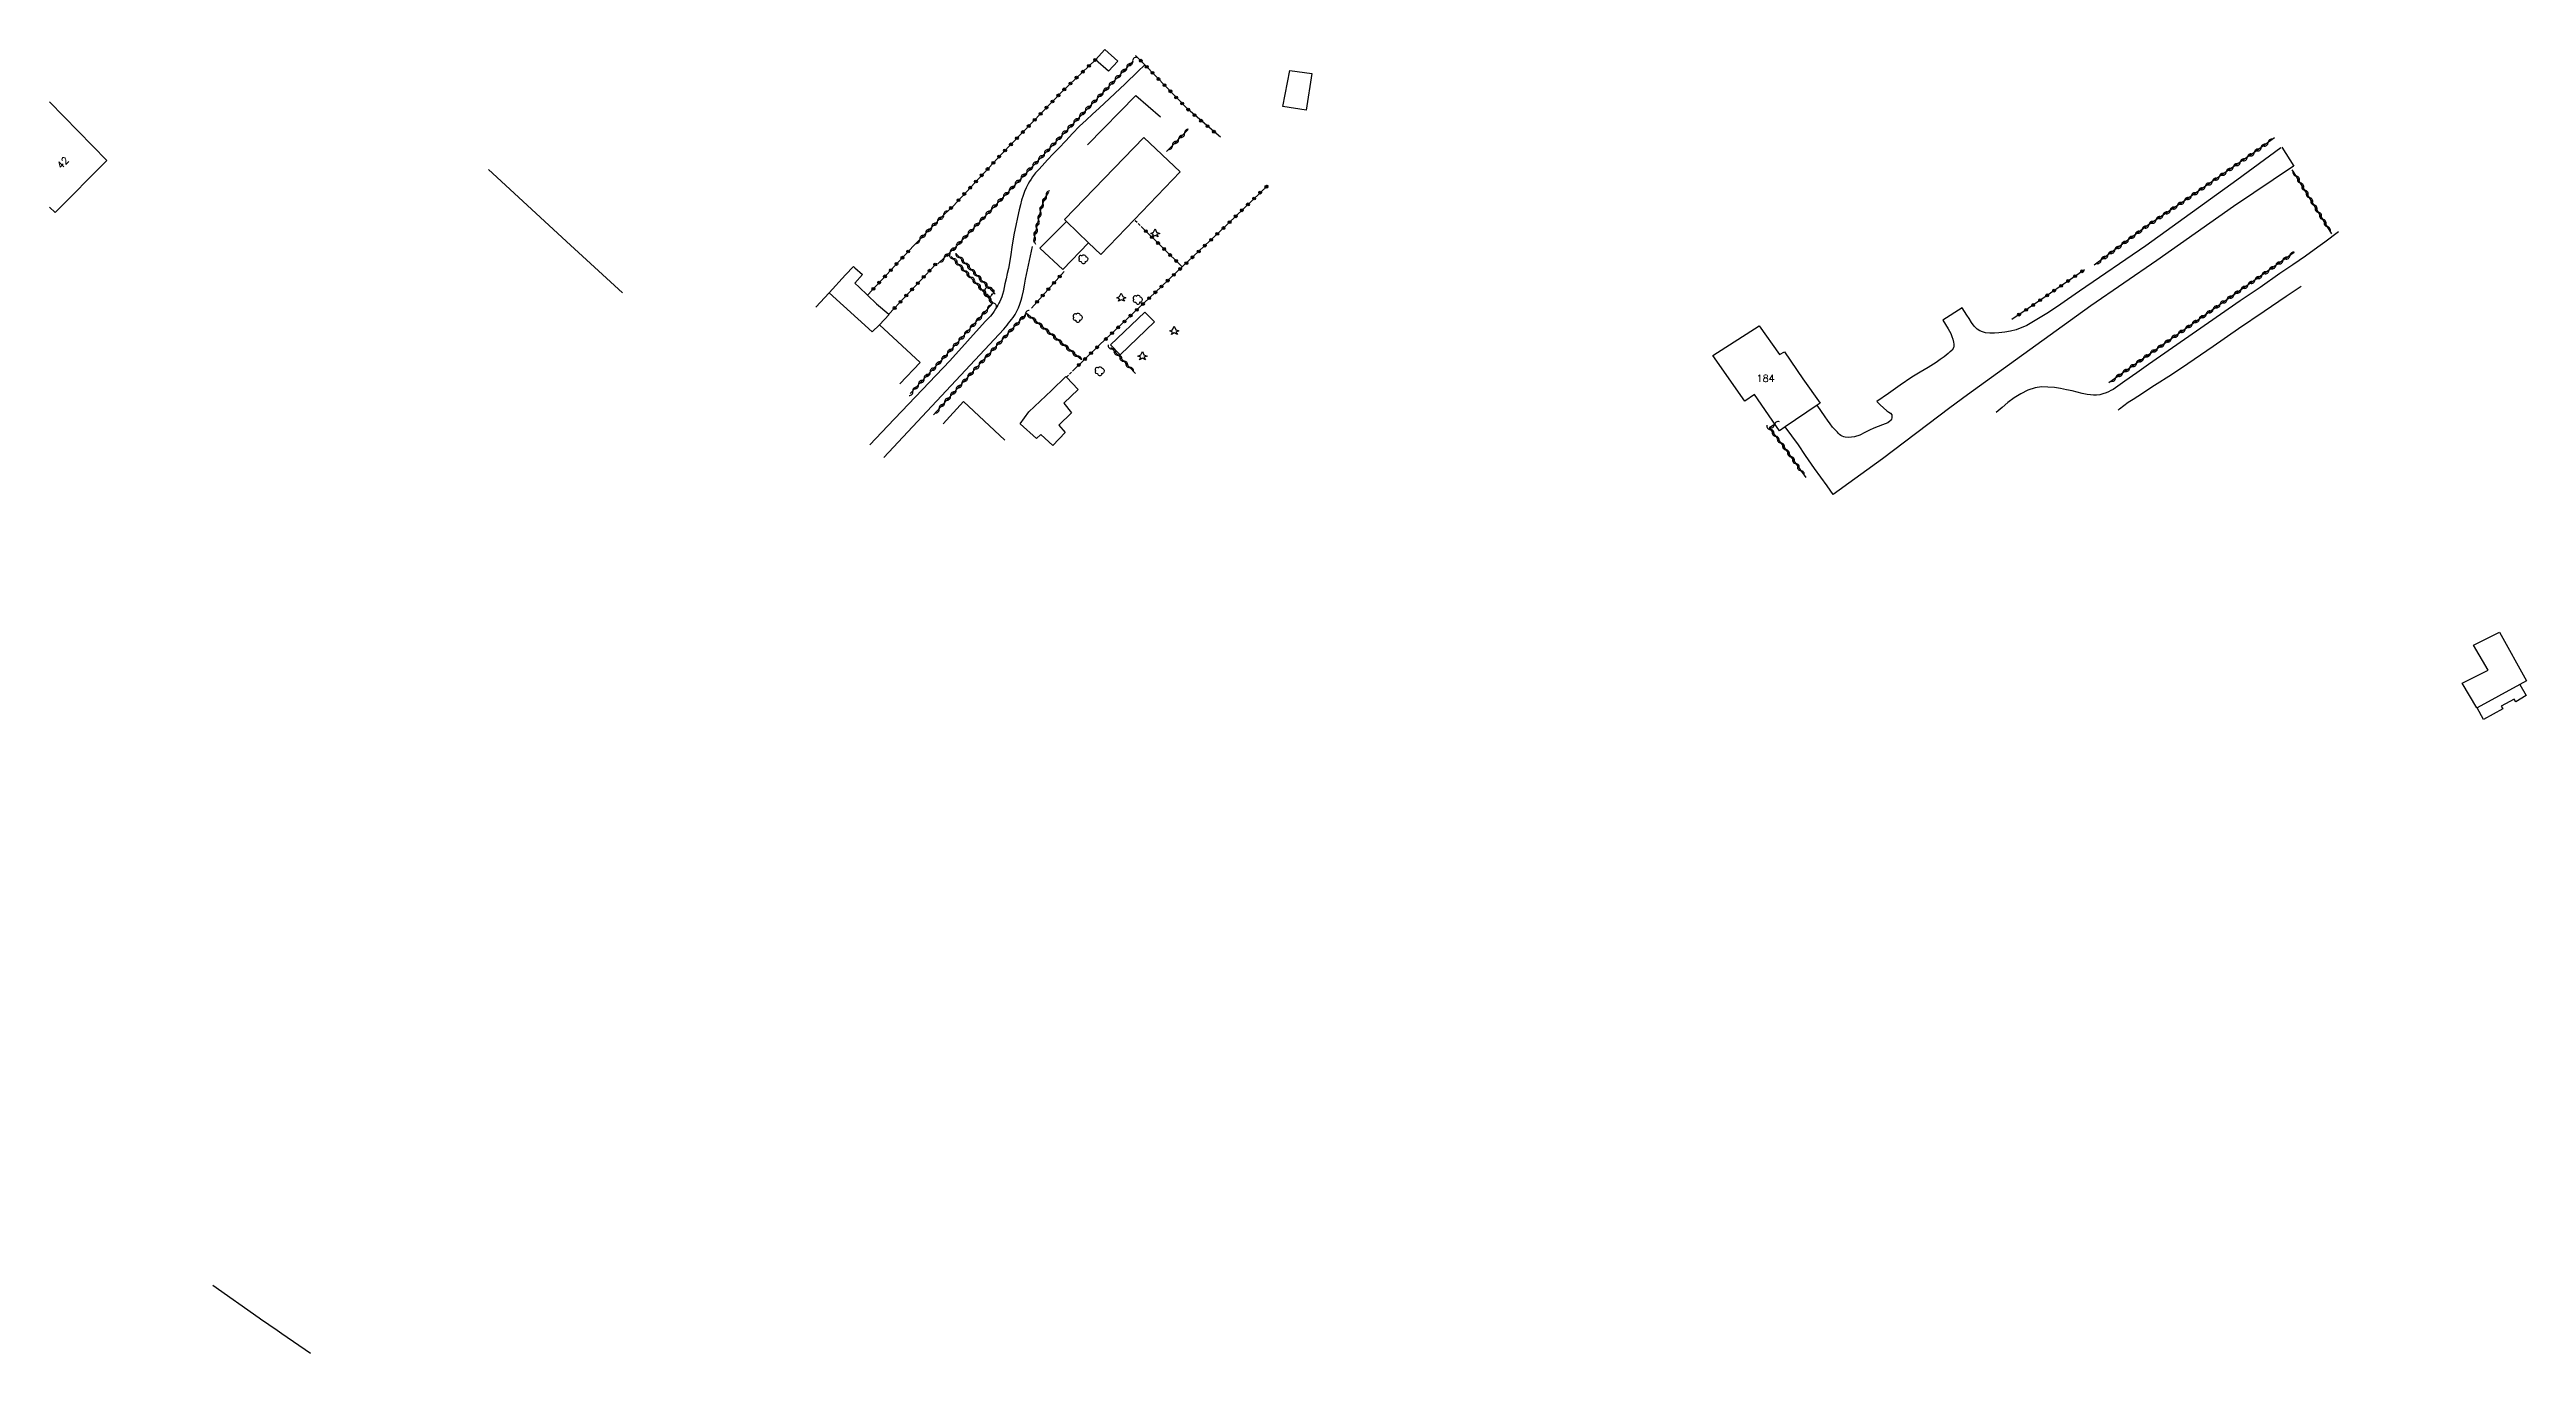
# Model space of a CAD drawing. Header units: millimetres. Extents: x 79000 to 80000, y 145084 to 146000.
# Drawn here: x 79000 to 79436.4, y 145612.9 to 145842.7 of the extents above; entities that cross this region are included whole.
import ezdxf
from ezdxf.enums import TextEntityAlignment as Align

# ---------------------------------------------------------------- set-up
doc = ezdxf.new("R2010")
doc.units = ezdxf.units.MM
doc.linetypes.add('DASHED', pattern=[0.75, 0.5, -0.25])
doc.layers.get('0').update_dxf_attribs({"linetype": 'CONTINUOUS'})
for name, color, linetype in [('W0014', 7, 'CONTINUOUS'), ('W0017', 7, 'CONTINUOUS'), ('W0100', 7, 'CONTINUOUS'), ('W0101', 7, 'CONTINUOUS'), ('W0104', 1, 'CONTINUOUS'), ('W0112', 1, 'DASHED'), ('W0300', 7, 'CONTINUOUS'), ('W0303', 7, 'CONTINUOUS'), ('W0310', 3, 'CONTINUOUS'), ('W0323', 7, 'CONTINUOUS'), ('W0991', 7, 'CONTINUOUS')]:
    doc.layers.add(name, color=color, linetype=linetype)
doc.styles.get("Standard").update_dxf_attribs({"font": 'romans.shx', "width": 0.85})

msp = doc.modelspace()

# ---------------------------------------------------------------- texts
at = {"layer": 'W0991'}
msp.add_text('42', height=1.25, rotation=45.2335, dxfattribs=at).set_placement((79002.34, 145822.79), align=Align.MIDDLE_CENTER)
msp.add_text('184', height=1.25, dxfattribs=at).set_placement((79302.39, 145784.8), align=Align.MIDDLE_CENTER)

# ---------------------------------------------------------------- blocks, each defined once
blk = doc.blocks.new('t310o')
at = {"color": 0, "linetype": 'Continuous'}
for centre, start, end in [((-0.5, 0.38), 216.8699, 323.1304), ((0.5, -0.37), 36.8699, 143.1303)]:
    blk.add_arc(centre, 0.625, start, end, dxfattribs=at)
blk = doc.blocks.new('t323o')
at = {"color": 0, "linetype": 'Continuous'}
for radius in [0.25, 0.15]:
    blk.add_circle((0, 0), radius, dxfattribs=at)
blk = doc.blocks.new('T300')
for p, q in [((-0.8, 0.51), (-0.86, 0.34)), ((-0.86, 0.34), (-0.86, 0.17)), ((-0.86, 0.17), (-0.74, 0.06)), ((-0.69, 0.63), (-0.8, 0.51)), ((-0.8, -0.06), (-0.74, 0.06)), ((-0.74, 0.06), (-0.69, 0.11)), ((-0.57, 0.69), (-0.69, 0.63)), ((-0.46, 0.69), (-0.57, 0.69)), ((-0.29, 0.63), (-0.46, 0.69)), ((-0.29, 0.63), (-0.17, 0.74)), ((-0.23, 0.57), (-0.29, 0.63)), ((-0.17, 0.74), (-0.06, 0.8)), ((-0.06, 0.8), (0.06, 0.8)), ((0.06, 0.8), (0.23, 0.74)), ((0.23, 0.74), (0.34, 0.63)), ((0.34, 0.63), (0.4, 0.51)), ((0.46, 0.46), (0.34, 0.46)), ((0.4, 0.51), (0.4, 0.46)), ((0.57, 0.4), (0.46, 0.46)), ((0.57, 0.4), (0.69, 0.29)), ((0.69, 0.29), (0.74, 0.17)), ((0.74, 0.06), (0.69, -0.17)), ((0.74, 0.17), (0.74, 0.06)), ((-0.8, -0.17), (-0.8, -0.06)), ((-0.8, -0.23), (-0.8, -0.17)), ((-0.74, -0.34), (-0.8, -0.23)), ((-0.69, -0.4), (-0.74, -0.34)), ((-0.51, -0.46), (-0.69, -0.4)), ((-0.4, -0.46), (-0.51, -0.46)), ((-0.4, -0.46), (-0.34, -0.46)), ((-0.34, -0.46), (-0.34, -0.4)), ((-0.34, -0.51), (-0.34, -0.46)), ((-0.29, -0.63), (-0.34, -0.51)), ((-0.17, -0.74), (-0.29, -0.63)), ((-0.06, -0.8), (-0.17, -0.74)), ((0.06, -0.8), (-0.06, -0.8)), ((0.17, -0.74), (0.06, -0.8)), ((0.23, -0.69), (0.17, -0.74)), ((0.29, -0.46), (0.23, -0.46)), ((0.29, -0.63), (0.23, -0.69)), ((0.46, -0.4), (0.29, -0.46)), ((0.34, -0.51), (0.29, -0.63)), ((0.34, -0.51), (0.34, -0.46)), ((0.57, -0.34), (0.46, -0.4)), ((0.63, -0.29), (0.57, -0.34)), ((0.69, -0.17), (0.63, -0.29))]:
    blk.add_line(p, q)
blk = doc.blocks.new('T303')
for p, q in [((-0.77, 0), (-0.28, 0.21)), ((-0.28, -0.21), (-0.77, 0)), ((-0.28, 0.21), (0, 0.83)), ((0, 0.83), (0.28, 0.21)), ((0.28, 0.21), (0.83, 0)), ((0.83, 0), (0.28, -0.21)), ((-0.49, -0.63), (-0.28, -0.21)), ((0, -0.35), (-0.49, -0.63)), ((0.56, -0.63), (0, -0.35)), ((0.28, -0.21), (0.56, -0.63))]:
    blk.add_line(p, q)

# ---------------------------------------------------------------- linework, layer by layer
at = {"layer": 'W0014'}
for points in [[(79393.34, 145825.53), (79395.43, 145822.2)], [(79077.37, 145821.57), (79091.79, 145808.26), (79100.96, 145799.85)], [(79045.97, 145612.89), (79045.97, 145612.89), (79040.93, 145616.38), (79040.12, 145616.94), (79037.18, 145618.95), (79036.95, 145619.12), (79028.77, 145624.88), (79028.77, 145624.88)]]:
    msp.add_lwpolyline(points, dxfattribs=at)
at = {"layer": 'W0017'}
for points in [[(79192.97, 145840.05), (79191.77, 145838.89), (79189.51, 145836.72), (79184.94, 145832.39), (79183.79, 145831.34), (79182.64, 145830.29), (79181.51, 145829.22), (79180.27, 145827.95), (79179.07, 145826.66), (79177.85, 145825.36), (79176.85, 145824.33), (79175.85, 145823.29), (79174.88, 145822.24), (79174.3, 145821.61), (79173.74, 145820.98), (79173.22, 145820.31), (79172.94, 145819.9), (79172.67, 145819.47), (79172.41, 145819.04), (79172.09, 145818.37), (79171.8, 145817.69), (79171.54, 145816.99), (79171.29, 145816.17), (79171.08, 145815.34), (79170.88, 145814.51), (79170.56, 145813.13), (79170.26, 145811.75), (79169.98, 145810.36), (79169.62, 145808.29), (79169.3, 145806.21), (79168.99, 145804.14)], [(79182.87, 145825.92), (79191.4, 145834.66), (79195.75, 145830.9)], [(79393.17, 145825.42), (79385.43, 145819.74), (79369.37, 145808.15), (79357.69, 145800.15)], [(79395.42, 145822.19), (79384.82, 145815.08), (79371.34, 145805.57), (79359.7, 145797.58), (79346.42, 145787.97), (79337.95, 145781.86), (79334.82, 145779.61), (79322.95, 145770.58), (79314.31, 145764.33), (79313.25, 145765.81), (79311.02, 145768.91), (79309.41, 145771.19), (79308.15, 145773.04), (79305.84, 145776.22)], [(79147, 145770.81), (79168.16, 145793.45), (79168.44, 145793.8), (79168.72, 145794.15), (79168.99, 145794.5), (79169.26, 145794.83), (79169.52, 145795.16), (79169.77, 145795.5), (79170.12, 145796.05), (79170.43, 145796.62), (79170.72, 145797.21), (79170.98, 145797.87), (79171.19, 145798.54), (79171.39, 145799.22), (79171.62, 145800.22), (79171.8, 145801.23), (79171.98, 145802.24), (79173.19, 145808.01)], [(79403.35, 145810.59), (79403.35, 145810.59), (79400.89, 145808.76), (79399.66, 145807.88), (79397.51, 145806.32), (79395.25, 145804.79), (79393, 145803.24), (79389.5, 145800.78), (79386.01, 145798.43), (79382.52, 145796.01), (79378.29, 145793.08), (79374.07, 145790.16), (79369.85, 145787.22), (79367.77, 145785.76), (79365.7, 145784.29), (79363.62, 145782.82), (79363.21, 145782.62), (79362.79, 145782.43), (79362.37, 145782.25), (79361.82, 145782.06), (79361.27, 145781.9), (79360.71, 145781.8), (79360.16, 145781.8), (79359.61, 145781.85), (79359.06, 145781.92), (79358.18, 145782.09), (79357.3, 145782.33), (79356.42, 145782.55), (79355.38, 145782.77), (79354.33, 145782.99), (79353.28, 145783.14), (79352.13, 145783.23), (79350.97, 145783.26), (79349.85, 145783.13), (79348.56, 145782.7), (79347.33, 145782.06), (79346.15, 145781.32), (79345.07, 145780.53), (79344.04, 145779.66), (79343.01, 145778.78)], [(79168.99, 145804.14), (79168.76, 145803.24), (79168.54, 145802.34), (79168.33, 145801.45), (79168.21, 145800.81), (79168.09, 145800.17), (79167.92, 145799.55), (79167.78, 145799.14), (79167.62, 145798.74), (79167.45, 145798.35), (79167.29, 145798.02), (79167.11, 145797.7), (79166.93, 145797.39), (79166.7, 145797.01), (79166.45, 145796.65), (79166.2, 145796.29), (79165.78, 145795.77), (79165.34, 145795.28), (79164.89, 145794.78), (79158.61, 145787.86), (79147.74, 145776.43), (79144.53, 145773.07)], [(79357.69, 145800.15), (79355.6, 145798.69), (79353.82, 145797.47), (79351.94, 145796.21), (79350.17, 145795.15), (79348.38, 145794.12), (79346.5, 145793.35), (79345.52, 145793.11), (79344.51, 145792.93), (79343.49, 145792.82), (79342.71, 145792.76), (79342.07, 145792.74), (79341.91, 145792.74), (79341.15, 145792.83), (79340.62, 145792.98), (79340.12, 145793.17), (79339.65, 145793.43), (79339.1, 145793.96), (79338.65, 145794.62), (79338.22, 145795.3), (79337.81, 145795.92), (79337.42, 145796.56), (79337.02, 145797.19), (79333.58, 145795.03), (79334.07, 145794.25), (79334.57, 145793.48), (79334.99, 145792.67), (79335.2, 145792.17), (79335.39, 145791.67), (79335.5, 145791.15), (79335.53, 145790.8), (79335.53, 145790.45), (79335.46, 145790.13), (79335.23, 145789.77), (79334.88, 145789.46), (79334.85, 145789.43), (79334.52, 145789.16), (79333.86, 145788.6), (79333.15, 145788.09), (79332.44, 145787.6), (79331.03, 145786.69), (79329.59, 145785.84), (79328.16, 145784.96), (79326.08, 145783.57), (79324.03, 145782.13), (79321.98, 145780.69), (79322.57, 145780.14), (79323.16, 145779.59), (79323.76, 145779.05), (79324.08, 145778.83), (79324.4, 145778.62), (79324.6, 145778.36), (79324.63, 145778.18), (79324.64, 145777.99), (79324.62, 145777.82), (79324.54, 145777.6), (79324.42, 145777.39), (79324.27, 145777.21), (79323.9, 145776.94), (79323.43, 145776.77), (79322.96, 145776.61), (79322.21, 145776.29), (79321.46, 145775.98), (79320.71, 145775.67), (79319.84, 145775.23), (79318.97, 145774.78), (79318.06, 145774.48), (79317.51, 145774.39), (79316.95, 145774.35), (79316.41, 145774.4), (79316.14, 145774.47), (79315.87, 145774.56), (79315.62, 145774.69), (79315.42, 145774.87), (79315.24, 145775.08), (79315.05, 145775.29), (79314.76, 145775.6), (79314.47, 145775.9), (79314.19, 145776.2), (79313.73, 145776.78), (79313.3, 145777.39), (79312.88, 145777.99), (79311.49, 145780.07)], [(79364.52, 145779.19), (79364.72, 145779.38), (79365.48, 145780.02), (79366.29, 145780.6), (79367.14, 145781.12), (79367.99, 145781.65), (79370.93, 145783.56), (79373.87, 145785.47), (79376.79, 145787.39), (79381.27, 145790.45), (79385.73, 145793.55), (79390.2, 145796.63), (79394.11, 145799.28), (79396.75, 145801.05)]]:
    msp.add_lwpolyline(points, dxfattribs=at)
at = {"layer": 'W0100'}
for points in [[(79000, 145833.51), (79010.07, 145823.18), (79000.98, 145814)], [(79000.98, 145814), (79000, 145814.97)]]:
    msp.add_lwpolyline(points, dxfattribs=at)
at = {"layer": 'W0101'}
for points in [[(79185.22, 145806.61), (79183.07, 145808.69), (79179.21, 145812.42), (79178.82, 145812.8), (79192.82, 145827.25), (79199.22, 145821.17), (79191.1, 145812.73)], [(79304.85, 145775.55), (79300.45, 145781.94), (79298.73, 145780.77), (79293.1, 145788.81), (79301.27, 145794.06), (79304.81, 145788.96), (79305.73, 145789.45), (79308.96, 145784.68), (79311.98, 145780.4), (79311.49, 145780.07), (79305.84, 145776.22)], [(79427.72, 145726.68), (79425.13, 145731.07), (79429.68, 145733.32), (79427.12, 145737.76), (79431.68, 145740.03), (79436.45, 145731.43), (79435.28, 145730.8), (79427.77, 145726.7)]]:
    msp.add_lwpolyline(points, close=True, dxfattribs=at)
for points in [[(79135.04, 145797.31), (79137.35, 145799.83), (79144.93, 145792.98)], [(79149.8, 145783.79), (79153.43, 145787.6), (79146.24, 145794.23), (79144.94, 145792.98)], [(79157.45, 145776.78), (79161.07, 145780.72), (79168.33, 145773.89)], [(79176.81, 145772.94), (79174.66, 145774.86), (79173.89, 145774.19), (79171, 145776.78)]]:
    msp.add_lwpolyline(points, dxfattribs=at)
at = {"layer": 'W0101', "const_width": 0.002}
msp.add_lwpolyline([(79168.98, 145768.01), (79168.98, 145768.01), (79168.98, 145768.01)], close=True, dxfattribs=at)
at = {"layer": 'W0104'}
for points in [[(79186.57, 145838.94), (79184.29, 145840.95), (79185.97, 145842.74), (79188.21, 145840.72)], [(79221.43, 145832.08), (79217.32, 145832.72), (79218.53, 145839.03), (79222.41, 145838.52)], [(79188.65, 145788.92), (79186.93, 145790.68), (79193.02, 145796.46), (79194.7, 145794.74)]]:
    msp.add_lwpolyline(points, close=True, dxfattribs=at)
for points in [[(79183.07, 145808.69), (79178.55, 145803.97), (79174.52, 145807.7), (79179.21, 145812.42)], [(79137.35, 145799.83), (79140.28, 145803.05), (79141.64, 145804.47), (79141.87, 145804.27), (79143.24, 145803.06), (79141.89, 145801.56), (79142.65, 145800.88), (79144.13, 145799.46), (79145.74, 145797.93), (79147.88, 145796.09), (79147.95, 145796.03), (79146.24, 145794.23)], [(79171, 145776.78), (79172.53, 145778.87), (79176.57, 145782.62), (79179.09, 145785.1), (79179.19, 145784.99), (79181.23, 145782.79), (79178.7, 145780.39), (79180.1, 145778.72), (79177.82, 145776.53), (79178.95, 145775.26), (79176.81, 145772.94)], [(79435.28, 145730.8), (79436.38, 145728.85), (79434.57, 145727.78), (79434.27, 145728.23), (79432.01, 145726.98), (79432.28, 145726.55), (79428.88, 145724.62), (79427.77, 145726.7)]]:
    msp.add_lwpolyline(points, dxfattribs=at)
at = {"layer": 'W0112'}
for points in [[(79192.71, 145811.19), (79191.1, 145812.73)], [(79179.19, 145784.99), (79180.28, 145786.1)]]:
    msp.add_lwpolyline(points, dxfattribs=at)
at = {"layer": 'W0310'}
for points in [[(79156.53, 145804.98), (79157.72, 145806.08), (79159.57, 145807.86), (79166.2, 145814.79), (79181.18, 145830.55), (79190.72, 145840.48), (79190.87, 145840.64)], [(79200.59, 145828.57), (79196.8, 145824.79)], [(79392.07, 145827.15), (79392.07, 145827.15), (79387.97, 145824.24), (79387.96, 145824.24), (79376.17, 145816.06), (79369.6, 145811.65), (79360.29, 145804.72)], [(79402.14, 145810.24), (79396.06, 145820.15), (79396.06, 145820.16), (79395.15, 145821.56)], [(79173.77, 145808.38), (79173.44, 145809.07), (79174.79, 145814.96), (79175.42, 145816.59), (79176.06, 145817.62)], [(79152.28, 145808.2), (79157.77, 145813.77)], [(79158.88, 145806.26), (79163.7, 145801.11), (79166.24, 145798.01), (79157.32, 145788.16), (79151.65, 145782.11)], [(79166.61, 145799.62), (79159.83, 145806.67)], [(79395.54, 145806.96), (79383.04, 145798.22), (79362.83, 145784)], [(79181.79, 145788.08), (79172.15, 145796.23), (79164.7, 145788.16), (79155.76, 145778.34)], [(79186.98, 145790.22), (79191.35, 145785.62)], [(79304.06, 145776.68), (79302.99, 145776.06), (79305.53, 145772.79), (79309.45, 145767.28)]]:
    msp.add_lwpolyline(points, dxfattribs=at)
at = {"layer": 'W0323'}
for points in [[(79159.14, 145815.1), (79167.79, 145824.35), (79178.48, 145835.4), (79184.29, 145840.95)], [(79206.32, 145827.27), (79200.61, 145832.15), (79192.97, 145840.05), (79191.37, 145841.7)], [(79214.71, 145818.86), (79209.02, 145813.36), (79206.47, 145810.9), (79199.6, 145804.42), (79194.8, 145799.9), (79185.03, 145790.68)], [(79157.77, 145813.77), (79159.14, 145815.1)], [(79152.29, 145808.2), (79144.13, 145799.46)], [(79192.71, 145811.19), (79199.6, 145804.42)], [(79147.88, 145796.09), (79156.15, 145804.91)], [(79178.81, 145803.64), (79173, 145797.15)], [(79358.57, 145803.93), (79348.62, 145797.08), (79345.79, 145795.18)], [(79180.28, 145786.1), (79185.03, 145790.68)]]:
    msp.add_lwpolyline(points, dxfattribs=at)

# ---------------------------------------------------------------- block references
at = {"layer": 'W0300'}
for p in [(79182.2, 145805.76), (79165.67, 145800.03), (79191.79, 145798.62), (79181.21, 145795.45), (79185.08, 145786.03)]:
    msp.add_blockref('T300', p, dxfattribs=at)
at = {"layer": 'W0303'}
for p in [(79194.8, 145810.33), (79188.84, 145798.99), (79198.18, 145793.15), (79192.56, 145788.7)]:
    msp.add_blockref('T303', p, dxfattribs=at)
at = {"layer": 'W0310'}
for p, rotation in [((79187.75, 145837.39), 46.15953226827925), ((79188.78, 145838.47), 46.15953226827925), ((79189.82, 145839.55), 46.15953226827925), ((79190.86, 145840.64), 46.10881213255919), ((79183.59, 145833.06), 46.15953226827925), ((79184.63, 145834.14), 46.15953226827925), ((79185.67, 145835.23), 46.15953226827925), ((79186.71, 145836.31), 46.15953226827925), ((79179.44, 145828.73), 46.46593629212169), ((79180.48, 145829.81), 46.46593629212169), ((79181.51, 145830.9), 46.15953226827925), ((79182.55, 145831.98), 46.15953226827925), ((79175.31, 145824.38), 46.46593629212169), ((79176.34, 145825.46), 46.46593629212169), ((79177.38, 145826.55), 46.46593629212169), ((79178.41, 145827.64), 46.46593629212169), ((79197.86, 145825.85), 224.9167543082227), ((79198.93, 145826.91), 224.9167543082227), ((79199.99, 145827.97), 224.9167543082227), ((79388.48, 145824.6), 215.401155383675), ((79389.7, 145825.47), 215.401155383675), ((79390.92, 145826.34), 215.401155383675), ((79171.18, 145820.03), 46.46593629212169), ((79172.21, 145821.11), 46.46593629212169), ((79173.24, 145822.2), 46.46593629212169), ((79174.28, 145823.29), 46.46593629212169), ((79382.32, 145820.32), 214.7251940086781), ((79383.55, 145821.18), 214.7251940086781), ((79384.78, 145822.03), 214.7251940086781), ((79386.02, 145822.89), 214.7251940086781), ((79387.25, 145823.74), 214.7251940086781), ((79395.86, 145820.46), 122.749630985666), ((79167.05, 145815.68), 46.46593629212169), ((79168.08, 145816.76), 46.46593629212169), ((79169.11, 145817.85), 46.46593629212169), ((79170.14, 145818.94), 46.46593629212169), ((79175.04, 145815.6), 68.89676668367035), ((79175.65, 145816.96), 57.9142158210332), ((79376.15, 145816.05), 213.8768223496367), ((79377.39, 145816.91), 214.7251940086781), ((79378.62, 145817.76), 214.7251940086781), ((79379.85, 145818.62), 214.7251940086781), ((79381.08, 145819.47), 214.7251940086781), ((79396.65, 145819.19), 121.5096877585815), ((79397.43, 145817.91), 121.5096877585815), ((79398.22, 145816.63), 121.5096877585815), ((79399, 145815.35), 121.5096877585815), ((79155.44, 145811.4), 45.36777366200924), ((79156.49, 145812.47), 45.36777366200924), ((79157.55, 145813.54), 45.36777366200924), ((79162.9, 145811.34), 46.25445162209642), ((79163.94, 145812.42), 46.25445162209642), ((79164.97, 145813.51), 46.25445162209642), ((79166.01, 145814.59), 46.25445162209642), ((79173.94, 145811.24), 77.08142409986662), ((79174.27, 145812.71), 77.08142409986662), ((79174.61, 145814.17), 77.08142409986662), ((79369.93, 145811.87), 213.8768223496367), ((79371.17, 145812.71), 213.8768223496367), ((79372.42, 145813.54), 213.8768223496367), ((79373.66, 145814.38), 213.8768223496367), ((79374.91, 145815.22), 213.8768223496367), ((79399.78, 145814.07), 121.5096877585815), ((79400.57, 145812.79), 121.5096877585815), ((79401.35, 145811.52), 121.5096877585815), ((79153.33, 145809.27), 45.36777366200924), ((79154.39, 145810.34), 45.36777366200924), ((79158.72, 145807.04), 44.03487655837876), ((79159.79, 145808.09), 46.25445162209642), ((79160.83, 145809.17), 46.25445162209642), ((79161.86, 145810.26), 46.25445162209642), ((79173.6, 145809.78), 77.08142409986662), ((79363.9, 145807.41), 216.6674399032752), ((79365.1, 145808.31), 216.6674399032752), ((79366.3, 145809.2), 216.6674399032752), ((79367.51, 145810.1), 216.6674399032752), ((79368.71, 145810.99), 216.6674399032752), ((79157.64, 145806), 42.4930293006415), ((79159.25, 145805.87), 313.121652054677), ((79160.27, 145804.77), 313.121652054677), ((79160.37, 145806.11), 133.8934333327545), ((79161.3, 145803.68), 313.121652054677), ((79161.41, 145805.03), 133.8934333327545), ((79162.32, 145802.58), 313.121652054677), ((79162.45, 145803.94), 133.8934333327545), ((79163.49, 145802.86), 133.8934333327545), ((79361.49, 145805.62), 216.6674399032752), ((79362.7, 145806.51), 216.6674399032752), ((79389.83, 145802.97), 214.9560147346614), ((79391.06, 145803.83), 214.9560147346614), ((79392.29, 145804.69), 214.9560147346614), ((79393.52, 145805.55), 214.9560147346614), ((79394.75, 145806.4), 214.9560147346614), ((79163.35, 145801.49), 313.121652054677), ((79164.32, 145800.35), 309.2974421733409), ((79164.53, 145801.78), 133.8934333327545), ((79165.27, 145799.19), 309.2974421733409), ((79165.57, 145800.7), 133.8934333327545), ((79166.22, 145798.03), 309.2974421733409), ((79383.69, 145798.67), 214.9560147346614), ((79384.92, 145799.53), 214.9560147346614), ((79386.14, 145800.39), 214.9560147346614), ((79387.37, 145801.25), 214.9560147346614), ((79388.6, 145802.11), 214.9560147346614), ((79162.23, 145793.58), 227.826635988584), ((79163.24, 145794.69), 227.826635988584), ((79164.25, 145795.81), 227.826635988584), ((79165.26, 145796.92), 227.826635988584), ((79169.91, 145793.8), 227.3085874533197), ((79170.93, 145794.9), 227.3085874533197), ((79171.94, 145796), 227.3085874533197), ((79173.06, 145795.47), 139.7444439103378), ((79174.21, 145794.5), 139.7444439103378), ((79377.55, 145794.36), 215.1202192816927), ((79378.78, 145795.22), 215.1202192816927), ((79380, 145796.08), 215.1202192816927), ((79381.23, 145796.95), 215.1202192816927), ((79382.46, 145797.81), 215.1202192816927), ((79159.21, 145790.25), 227.826635988584), ((79160.22, 145791.36), 227.826635988584), ((79161.23, 145792.47), 227.826635988584), ((79165.84, 145789.39), 227.3085874533197), ((79166.86, 145790.49), 227.3085874533197), ((79167.88, 145791.59), 227.3085874533197), ((79168.89, 145792.7), 227.3085874533197), ((79175.35, 145793.53), 139.7444439103378), ((79176.5, 145792.56), 139.7444439103378), ((79177.64, 145791.59), 139.7444439103378), ((79178.79, 145790.62), 139.7444439103378), ((79179.93, 145789.65), 139.7444439103378), ((79187.21, 145789.97), 313.5685425936553), ((79371.42, 145790.04), 215.1202192816927), ((79372.64, 145790.91), 215.1202192816927), ((79373.87, 145791.77), 215.1202192816927), ((79375.1, 145792.63), 215.1202192816927), ((79376.32, 145793.49), 215.1202192816927), ((79155.16, 145785.86), 227.3974998553657), ((79156.18, 145786.94), 227.3974998553657), ((79157.2, 145788.03), 227.3974998553657), ((79158.21, 145789.14), 227.826635988584), ((79161.78, 145784.97), 227.4425627161485), ((79162.79, 145786.08), 227.4425627161485), ((79163.81, 145787.18), 227.4425627161485), ((79164.82, 145788.29), 227.3085874533197), ((79181.08, 145788.68), 139.7444439103378), ((79188.25, 145788.88), 313.5685425936553), ((79189.28, 145787.8), 313.5685425936553), ((79190.31, 145786.71), 313.5685425936553), ((79365.28, 145785.73), 215.1202192816927), ((79366.51, 145786.59), 215.1202192816927), ((79367.73, 145787.45), 215.1202192816927), ((79368.96, 145788.32), 215.1202192816927), ((79370.19, 145789.18), 215.1202192816927), ((79152.12, 145782.5), 227.3974998553657), ((79153.13, 145783.69), 227.3974998553657), ((79154.12, 145784.74), 227.3974998553657), ((79157.72, 145780.55), 227.4425627161485), ((79158.74, 145781.66), 227.4425627161485), ((79159.75, 145782.76), 227.4425627161485), ((79160.77, 145783.87), 227.4425627161485), ((79364.05, 145784.86), 215.1202192816927), ((79156.74, 145779.42), 227.4425627161485), ((79303.94, 145776.61), 209.9631279990658), ((79303.23, 145775.74), 307.8640847014051), ((79304.15, 145774.56), 307.8640847014051), ((79305.07, 145773.38), 307.8640847014051), ((79305.97, 145772.17), 305.4291930733032), ((79306.84, 145770.95), 305.4291930733032), ((79307.71, 145769.73), 305.4291930733032), ((79308.58, 145768.51), 305.4291930733032)]:
    msp.add_blockref('t310o', p, dxfattribs=dict(at, rotation=rotation))
at = {"layer": 'W0323'}
for p, rotation in [((79180.98, 145837.79), 43.68210127377646), ((79182.07, 145838.83), 43.68210127377646), ((79183.15, 145839.86), 43.68210127377646), ((79184.24, 145840.9), 43.68210127377646), ((79192.28, 145840.77), 134.0319606710991), ((79193.32, 145839.69), 134.0372293512961), ((79194.36, 145838.62), 134.0372293512961), ((79176.72, 145833.58), 45.94790875585637), ((79177.76, 145834.66), 45.94790875585637), ((79178.81, 145835.72), 43.68210127377646), ((79179.9, 145836.76), 43.68210127377646), ((79195.4, 145837.54), 134.0372293512961), ((79196.45, 145836.46), 134.0372293512961), ((79197.49, 145835.38), 134.0372293512961), ((79198.53, 145834.3), 134.0372293512961), ((79172.54, 145829.26), 45.94790875585637), ((79173.59, 145830.34), 45.94790875585637), ((79174.63, 145831.42), 45.94790875585637), ((79175.67, 145832.5), 45.94790875585637), ((79199.57, 145833.22), 134.0372293512961), ((79200.62, 145832.15), 139.448340727802), ((79201.76, 145831.17), 139.448340727802), ((79202.9, 145830.2), 139.448340727802), ((79204.04, 145829.22), 139.448340727802), ((79168.37, 145824.95), 45.94790875585637), ((79169.41, 145826.03), 45.94790875585637), ((79170.46, 145827.11), 45.94790875585637), ((79171.5, 145828.19), 45.94790875585637), ((79205.18, 145828.25), 139.448340727802), ((79164.26, 145820.58), 46.9274958863688), ((79165.29, 145821.68), 46.9274958863688), ((79166.31, 145822.77), 46.9274958863688), ((79167.34, 145823.87), 46.9274958863688), ((79160.17, 145816.2), 46.9274958863688), ((79161.19, 145817.29), 46.9274958863688), ((79162.22, 145818.39), 46.9274958863688), ((79163.24, 145819.48), 46.9274958863688), ((79212.25, 145816.48), 223.9766043897289), ((79213.33, 145817.52), 223.9766043897289), ((79214.41, 145818.56), 223.9766043897289), ((79158.85, 145814.81), 44.25759346396123), ((79207.93, 145812.31), 223.9708451949881), ((79209.01, 145813.35), 223.9708451949881), ((79210.09, 145814.4), 223.9766043897289), ((79211.17, 145815.44), 223.9766043897289), ((79193.18, 145810.73), 315.4659455880706), ((79194.25, 145809.68), 315.4659455880706), ((79195.32, 145808.63), 315.4659455880706), ((79196.39, 145807.58), 315.4659455880706), ((79203.58, 145808.18), 223.3095141393617), ((79204.67, 145809.21), 223.3095141393617), ((79205.77, 145810.24), 223.3095141393617), ((79206.85, 145811.27), 223.9708451949881), ((79148.23, 145803.85), 226.9520472746333), ((79149.25, 145804.94), 226.9520472746333), ((79150.28, 145806.04), 226.9520472746333), ((79151.3, 145807.14), 226.9520472746333), ((79155.06, 145803.75), 46.87030012262746), ((79156.08, 145804.85), 46.87030012262746), ((79197.46, 145806.52), 315.4659455880706), ((79198.12, 145803.04), 223.3089893507389), ((79198.53, 145805.47), 315.4659455880706), ((79199.22, 145804.06), 223.3089893507389), ((79200.31, 145805.09), 223.3095141393617), ((79201.4, 145806.12), 223.3095141393617), ((79202.49, 145807.15), 223.3095141393617), ((79358.16, 145803.65), 214.5468933638745), ((79145.16, 145800.56), 226.9520472746333), ((79146.18, 145801.66), 226.9520472746333), ((79147.2, 145802.75), 226.9520472746333), ((79150.96, 145799.37), 46.87030012262746), ((79151.98, 145800.47), 46.87030012262746), ((79153.01, 145801.56), 46.87030012262746), ((79154.03, 145802.66), 46.87030012262746), ((79175, 145799.39), 228.1785400523391), ((79176, 145800.51), 228.1785400523391), ((79177, 145801.62), 228.1785400523391), ((79178, 145802.74), 228.1785400523391), ((79193.76, 145798.92), 223.352740134102), ((79194.85, 145799.95), 223.3089893507389), ((79195.94, 145800.98), 223.3089893507389), ((79197.03, 145802.01), 223.3089893507389), ((79350.75, 145798.55), 214.5468933638745), ((79351.99, 145799.4), 214.5468933638745), ((79353.22, 145800.25), 214.5468933638745), ((79354.46, 145801.1), 214.5468933638745), ((79355.69, 145801.95), 214.5468933638745), ((79356.93, 145802.8), 214.5468933638745), ((79148.91, 145797.18), 46.87030012262746), ((79149.93, 145798.28), 46.87030012262746), ((79174, 145798.27), 228.1785400523391), ((79189.4, 145794.8), 223.352740134102), ((79190.49, 145795.83), 223.352740134102), ((79191.58, 145796.86), 223.352740134102), ((79192.67, 145797.89), 223.352740134102), ((79347.03, 145796.02), 213.8713826790945), ((79348.28, 145796.85), 213.8713826790945), ((79349.51, 145797.7), 214.5468933638745), ((79184.6, 145790.26), 43.96327979729448), ((79186.12, 145791.71), 223.352740134102), ((79187.22, 145792.74), 223.352740134102), ((79188.31, 145793.77), 223.352740134102), ((79181.36, 145787.14), 43.96327979729448), ((79182.44, 145788.18), 43.96327979729448), ((79183.52, 145789.22), 43.96327979729448)]:
    msp.add_blockref('t323o', p, dxfattribs=dict(at, rotation=rotation))

msp.set_redraw_order([(e.dxf.handle, doc.entitydb.next_handle()) for e in msp.query("TEXT MTEXT ATTDEF DIMENSION ARC_DIMENSION")])  # texts and dimensions are drawn at this point

doc.saveas('drawing.dxf')
